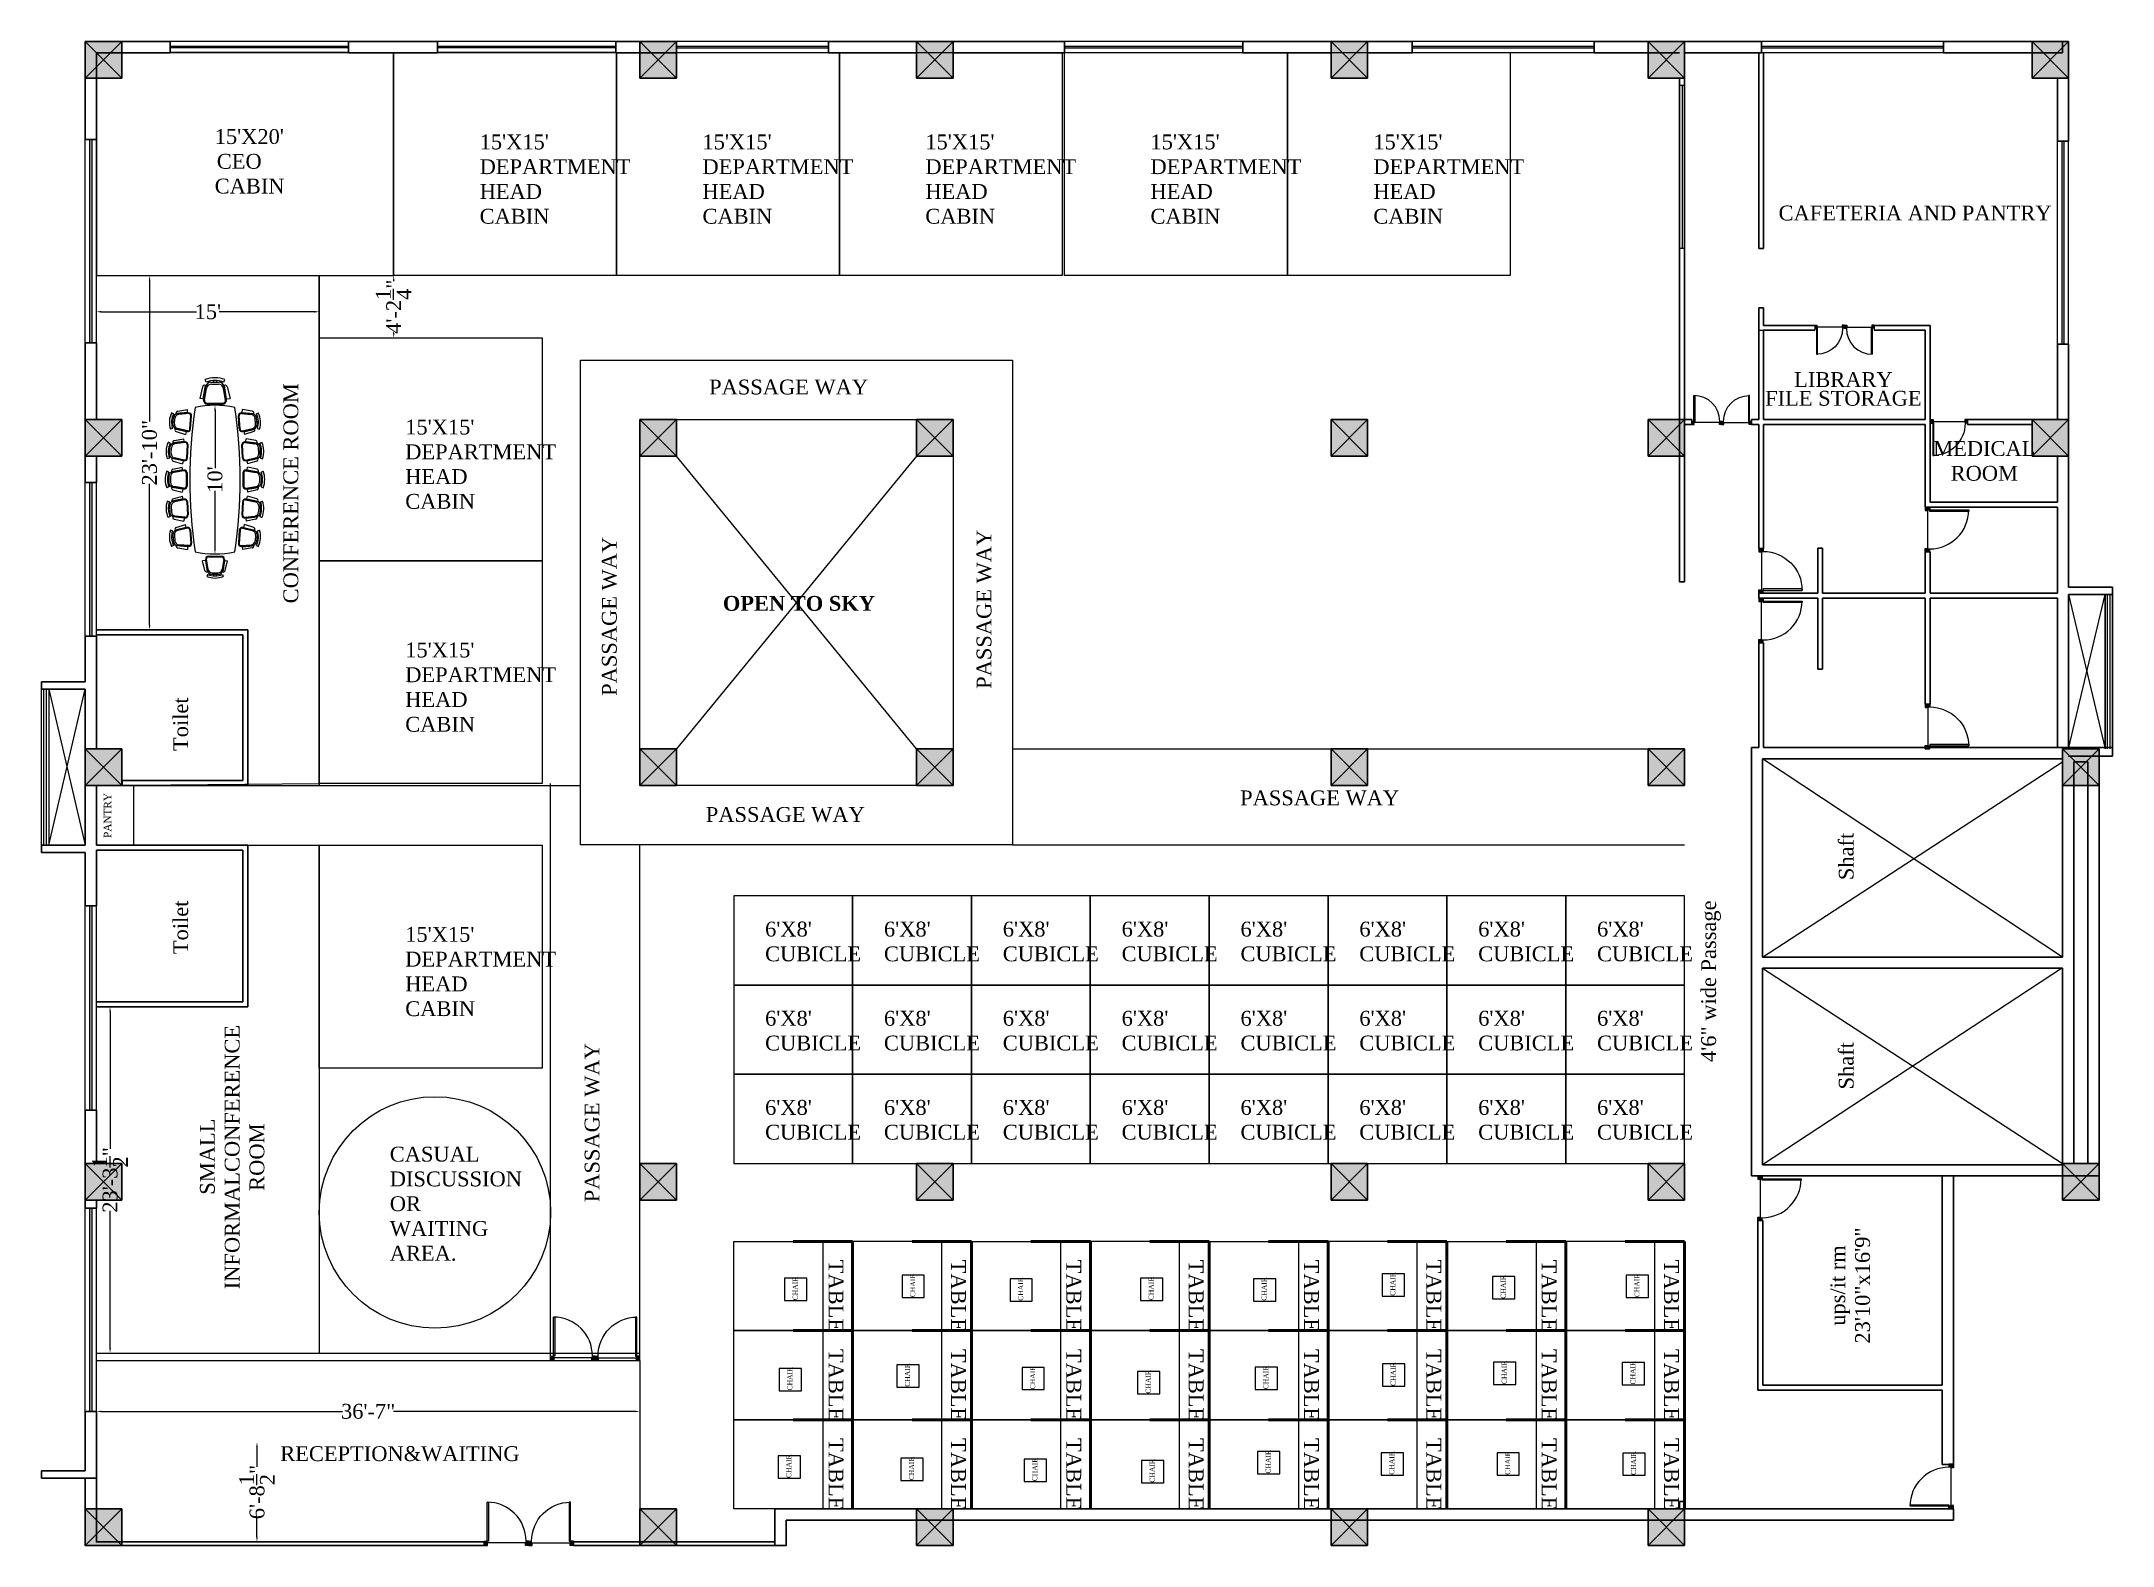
# Model space of a CAD drawing. Header units: inches. Extents: x 327481 to 195042051, y -335014 to 44773228.
# Drawn here: x 348242 to 349915, y -333950 to -332735 of the extents above; entities that cross this region are included whole.
import ezdxf

# ---------------------------------------------------------------- set-up
doc = ezdxf.new("R2010")
doc.units = ezdxf.units.IN
doc.header["$MEASUREMENT"] = 0
doc.linetypes.add('ACAD_ISO10W100', pattern=[18, 12, -3, 0, -3])
for name, color, linetype in [('AREA', 132, 'Continuous'), ('center', 146, 'Continuous'), ('FURNITURE1', 36, 'Continuous'), ('PATHWAY', 19, 'Continuous')]:
    doc.layers.add(name, color=color, linetype=linetype)
for name, color, linetype, lineweight in [('column 1', 146, 'Continuous', 30), ('DOOR', 47, 'Continuous', 9), ('ele1', 1, 'Continuous', 13), ('FLOOR--', 11, 'Continuous', 13), ('furniture', 251, 'Continuous', 13), ('GLASS', 140, 'Continuous', 5), ('ser.duct', 131, 'Continuous', 5), ('TEXT', 7, 'Continuous', 0), ('WALL', 12, 'Continuous', 30)]:
    doc.layers.add(name, color=color, linetype=linetype, lineweight=lineweight)
doc.styles.get("Standard").update_dxf_attribs({"font": 'times.ttf', "height": 12})
doc.dimstyles.get("Standard").update_dxf_attribs({"dimtxt": 6, "dimasz": 4, "dimexe": 0, "dimexo": 0, "dimgap": 0.09, "dimtad": 0, "dimzin": 0, "dimdsep": 46, "dimlunit": 4, "dimtxsty": 'Standard', "dimcen": 0.09, "dimadec": 0, "dimazin": 0, "dimtfac": 1, "dimtofl": 0, "dimtmove": 0, "dimatfit": 3, "dimfxl": 0, "dimtolj": 1, "dimtzin": 0, "dimarcsym": 0})

msp = doc.modelspace()

# ---------------------------------------------------------------- texts
at = {"layer": 'TEXT', "color": 0, "char_height": 12, "attachment_point": 1}
for s, insert, width in [("15'X20'\\P{\\W0.374023; }CEO \\PCABIN", (348382.348, -332805.997), 37.42754), ("15'X15'\\PDEPARTMENT \\PHEAD \\PCABIN", (348596.351, -332810.35), 37.42754), ("15'X15'\\PDEPARTMENT \\PHEAD \\PCABIN", (348776.351, -332810.35), 37.42754), ("15'X15'\\PDEPARTMENT \\PHEAD \\PCABIN", (348956.351, -332810.35), 37.42754), ("15'X15'\\PDEPARTMENT \\PHEAD \\PCABIN", (349138.224, -332810.35), 37.42754), ("15'X15'\\PDEPARTMENT \\PHEAD \\PCABIN", (349318.224, -332810.35), 37.42754), ('\\P{\\W6.03372; }PASSAGE WAY', (348754.378, -332988.263), 178.42134), ("15'X15'\\PDEPARTMENT \\PHEAD \\PCABIN", (348536.247, -333040.566), 37.42754), ("15'X15'\\PDEPARTMENT \\PHEAD \\PCABIN", (348536.247, -333220.566), 37.42754), ('\\P{\\W6.03372; }PASSAGE WAY', (349183.319, -333320.013), 178.42134), ('\\P{\\W6.03372; }PASSAGE WAY', (348751.708, -333333.406), 178.42134), ("15'X15'\\PDEPARTMENT \\PHEAD \\PCABIN", (348536.247, -333450.209), 37.42754), ('CASUAL DISCUSSION OR WAITING AREA.', (348523.76, -333627.684), 90.65167)]:
    msp.add_mtext(s, dxfattribs=dict(at, insert=insert, width=width))
at = {"layer": 'TEXT', "linetype": 'ByBlock', "lineweight": 30, "char_height": 12, "width": 357.74515, "attachment_point": 2}
for s, insert in [('CAFETERIA AND PANTRY', (349755.865, -332867.758)), ('LIBRARY', (349697.924, -333002.223)), ('FILE STORAGE', (349697.924, -333017.348)), ('MEDICAL\\PROOM', (349811.753, -333057.896)), ('RECEPTION&WAITING', (348531.957, -333869.504))]:
    msp.add_mtext(s, dxfattribs=dict(at, insert=insert))
at = {"layer": 'TEXT', "color": 0}
for s, insert, char_height, width, attachment_point, rotation in [('\\P{\\W7.59351; }CONFERENCE ROOM', (348417.823, -333223.33), 12, 240.02389, 1, 90), ('\\P{\\W6.03372; }PASSAGE WAY', (348675.081, -333290.952), 12, 178.42134, 1, 90), ('\\P{\\W6.03372; }PASSAGE WAY', (348977.725, -333285.294), 12, 178.42134, 1, 90), ('Shaft', (349694.173, -333412.416), 12, 37.42754, 1, 90), ('\\P{\\W6.8274;   }SMALL \\P{\\W3.63062; }INFORMALCONFERENCE \\P{\\W7.0559;   }ROOM', (348350.416, -333759.23), 12, 240.02389, 1, 90), ('\\P{\\W6.03372; }PASSAGE WAY', (348661.15, -333699.848), 12, 178.42134, 1, 90), ('Shaft', (349694.173, -333581.419), 12, 37.42754, 1, 90), ('TABLE', (348878.201, -333718.941), 12, 37.42754, 7, 270), ('TABLE', (348989.122, -333718.941), 12, 37.42754, 1, 270), ('TABLE', (349070.201, -333718.941), 12, 37.42754, 7, 270), ('TABLE', (349181.122, -333718.941), 12, 37.42754, 1, 270), ('TABLE', (349262.201, -333718.941), 12, 37.42754, 7, 270), ('TABLE', (349373.122, -333718.941), 12, 37.42754, 1, 270), ('TABLE', (349454.201, -333718.941), 12, 37.42754, 7, 270), ('TABLE', (349565.122, -333718.941), 12, 37.42754, 1, 270), ('CHAIR', (348849.263, -333751.671), 4, 37.42754, 1, 90), ('CHAIR', (348944.143, -333749.166), 4, 37.42754, 1, 90), ('CHAIR', (349031.372, -333752.055), 4, 37.42754, 1, 90), ('CHAIR', (349136.696, -333751.569), 4, 37.42754, 1, 90), ('CHAIR', (349227.989, -333752.037), 4, 37.42754, 1, 90), ('CHAIR', (349331.936, -333748.034), 4, 37.42754, 1, 90), ('CHAIR', (349421.144, -333750.369), 4, 37.42754, 1, 90), ('CHAIR', (349529.173, -333749.159), 4, 37.42754, 1, 90), ('TABLE', (348878.201, -333790.941), 12, 37.42754, 7, 270), ('TABLE', (348989.122, -333790.941), 12, 37.42754, 1, 270), ('TABLE', (349070.201, -333790.941), 12, 37.42754, 7, 270), ('TABLE', (349181.122, -333790.941), 12, 37.42754, 1, 270), ('TABLE', (349262.201, -333790.941), 12, 37.42754, 7, 270), ('TABLE', (349373.122, -333790.941), 12, 37.42754, 1, 270), ('TABLE', (349454.201, -333790.941), 12, 37.42754, 7, 270), ('TABLE', (349565.122, -333790.941), 12, 37.42754, 1, 270), ('CHAIR', (348844.871, -333824.464), 4, 37.42754, 1, 90), ('CHAIR', (348939.868, -333821.528), 4, 37.42754, 1, 90), ('CHAIR', (349041.074, -333823.6), 4, 37.42754, 1, 90), ('CHAIR', (349134.387, -333827.03), 4, 37.42754, 1, 90), ('CHAIR', (349229.361, -333823.45), 4, 37.42754, 1, 90), ('CHAIR', (349332.2, -333820.888), 4, 37.42754, 1, 90), ('CHAIR', (349421.865, -333819.356), 4, 37.42754, 1, 90), ('CHAIR', (349525.864, -333819.651), 4, 37.42754, 1, 90), ('CHAIR', (348844.031, -333895.147), 4, 37.42754, 1, 90), ('TABLE', (348878.201, -333862.941), 12, 37.42754, 7, 270), ('TABLE', (348989.122, -333862.941), 12, 37.42754, 1, 270), ('TABLE', (349070.201, -333862.941), 12, 37.42754, 7, 270), ('TABLE', (349181.122, -333862.941), 12, 37.42754, 1, 270), ('CHAIR', (349231.292, -333891.568), 4, 37.42754, 1, 90), ('TABLE', (349262.201, -333862.941), 12, 37.42754, 7, 270), ('CHAIR', (349331.084, -333892.53), 4, 37.42754, 1, 90), ('TABLE', (349373.122, -333862.941), 12, 37.42754, 1, 270), ('CHAIR', (349424.753, -333892.63), 4, 37.42754, 1, 90), ('TABLE', (349454.201, -333862.941), 12, 37.42754, 7, 270), ('CHAIR', (349526.401, -333892.769), 4, 37.42754, 1, 90), ('TABLE', (349565.122, -333862.941), 12, 37.42754, 1, 270), ('CHAIR', (348943.185, -333896.929), 4, 37.42754, 1, 90), ('CHAIR', (349042.732, -333897.757), 4, 37.42754, 1, 90), ('CHAIR', (349137.629, -333898.919), 4, 37.42754, 1, 90)]:
    msp.add_mtext(s, dxfattribs=dict(at, insert=insert, char_height=char_height, width=width, attachment_point=attachment_point, rotation=rotation))
at = {"layer": 'TEXT', "linetype": 'ByBlock', "lineweight": 30, "insert": (348854.248, -333182.945), "char_height": 12, "attachment_point": 2}
msp.add_mtext_dynamic_manual_height_columns('{\\fTimes New Roman|b1|i0|c0|p18;OPEN TO SKY}', width=156.15288, gutter_width=60, heights=[0], dxfattribs=at)
at = {"layer": 'TEXT', "linetype": 'ByBlock', "lineweight": 30, "attachment_point": 2, "rotation": 90}
for s, insert, char_height, width in [('Toilet', (348348.857, -333286.491), 12, 64.18895), ('PANTRY', (348292.749, -333360.197), 6, 78.45303), ('Toilet', (348348.857, -333450.535), 12, 64.18895), ('4\'6" wide Passage', (349583.045, -333494.038), 12, 357.74515), ('ups/it rm \\P23\'10"x16\'9"', (349687.395, -333739.746), 12, 186.36533)]:
    msp.add_mtext(s, dxfattribs=dict(at, insert=insert, char_height=char_height, width=width))

# ---------------------------------------------------------------- blocks, each defined once
blk = doc.blocks.new('RTU')
at = {"layer": 'DOOR'}
for points in [[(2799511, -182811), (2799511, -182874), (2799551, -182874), (2799551, -182886), (2799611, -182886), (2799611, -182811)], [(2798637, -183716, 0.009156), (2798637, -183748), (2799511, -183748), (2799511, -183716)], [(2799611, -183811), (2799611, -183736), (2799551, -183736), (2799551, -183748), (2799511, -183748), (2799511, -183811)]]:
    blk.add_hatch(color=256, dxfattribs=at).paths.add_polyline_path(points)
at = {"layer": 'DOOR', "ltscale": 300}
for p, q in [((2799511, -182811), (2799511, -182874)), ((2799611, -182811), (2799511, -182811)), ((2799551, -182874), (2799511, -182874)), ((2799551, -182874), (2799551, -182886)), ((2799611, -182886), (2799551, -182886)), ((2799551, -182886), (2799551, -183736)), ((2799611, -182811), (2799611, -182886)), ((2798637, -183748), (2798637, -183716)), ((2798637, -183716), (2799511, -183716)), ((2799511, -183748), (2798637, -183748)), ((2799511, -183716), (2799511, -183748)), ((2799511, -183811), (2799511, -183748)), ((2799551, -183748), (2799511, -183748)), ((2799611, -183811), (2799511, -183811)), ((2799611, -183736), (2799551, -183736)), ((2799551, -183748), (2799551, -183736)), ((2799611, -183811), (2799611, -183736))]:
    blk.add_line(p, q, dxfattribs=at)
blk.add_arc((2799511, -183748), 874, 90, 180, dxfattribs=at)
blk = doc.blocks.new('COLUMN1')
at = {"layer": 'column 1'}
h = blk.add_hatch(color=256, dxfattribs=at)
h.paths.add_polyline_path([(1, 1), (0, 1), (0.5, 0.5)])
h.paths.add_polyline_path([(1, 1), (0.5, 0.5), (1, 0)])
h.paths.add_polyline_path([(0.5, 0.5), (0, 0), (1, 0)])
h.paths.add_polyline_path([(0.5, 0.5), (0, 1), (0, 0)])
at = {"layer": 'column 1', "lineweight": 0, "ltscale": 0.3}
for p, q in [((0, 1), (1, 0)), ((0, 0), (1, 1))]:
    blk.add_line(p, q, dxfattribs=at)
at = {"layer": 'column 1', "ltscale": 0.3}
for p, q in [((1, 1), (0, 1)), ((0, 1), (0, 0)), ((1, 0), (1, 1)), ((0, 0), (1, 0))]:
    blk.add_line(p, q, dxfattribs=at)
blk = doc.blocks.new('HFGHGF')
at = {"layer": 'DOOR'}
for points in [[(341497.2, -325932.9), (341499.5, -325932.9), (341499.5, -325931.4), (341499.9, -325931.4), (341499.9, -325929.3), (341497.2, -325929.3)], [(341533.2, -325929.3), (341530.5, -325929.3), (341530.5, -325931.4), (341531, -325931.4), (341531, -325932.9), (341533.2, -325932.9)]]:
    blk.add_hatch(color=256, dxfattribs=at).paths.add_polyline_path(points)
h = blk.add_hatch(color=256, dxfattribs=at)
edge = h.paths.add_edge_path()
edge.add_line((341531, -325932.9), (341529.8, -325932.9))
edge.add_line((341529.8, -325932.9), (341529.8, -325964.3))
edge.add_ellipse((341531, -325932.9), major_axis=(22.2, 22.2), ratio=1, start_angle=222.9017, end_angle=225)
edge.add_line((341531, -325964.3), (341531, -325932.9))
at = {"layer": 'DOOR', "ltscale": 300}
for p, q in [((341497.2, -325929.3), (341499.9, -325929.3)), ((341497.2, -325929.3), (341497.2, -325932.9)), ((341499.9, -325929.3), (341499.9, -325931.4)), ((341533.2, -325929.3), (341530.5, -325929.3)), ((341530.5, -325929.3), (341530.5, -325931.4)), ((341533.2, -325929.3), (341533.2, -325932.9)), ((341497.2, -325932.9), (341499.5, -325932.9)), ((341499.5, -325931.4), (341499.9, -325931.4)), ((341499.5, -325931.4), (341499.5, -325932.9)), ((341499.9, -325931.4), (341530.5, -325931.4)), ((341529.8, -325964.3), (341529.8, -325932.9)), ((341529.8, -325932.9), (341531, -325932.9)), ((341531, -325931.4), (341530.5, -325931.4)), ((341531, -325931.4), (341531, -325932.9)), ((341533.2, -325932.9), (341531, -325932.9)), ((341531, -325932.9), (341531, -325964.3)), ((341531, -325964.3), (341529.8, -325964.3))]:
    blk.add_line(p, q, dxfattribs=at)
blk.add_ellipse((341531, -325932.9), major_axis=(22.2, 22.2), ratio=1, start_param=2.356194, end_param=3.926991, dxfattribs=at)
blk = doc.blocks.new('FTUTFI')
at = {"layer": 'AREA', "lineweight": 0}
for p, q in [((364829.6, -328816.1), (364589.6, -328816.1)), ((364589.6, -328816.1), (364589.6, -328996.1)), ((364829.6, -328996.1), (364829.6, -328816.1)), ((364589.6, -328996.1), (364829.6, -328996.1))]:
    blk.add_line(p, q, dxfattribs=at)
blk = doc.blocks.new('RS')
at = {"layer": 'AREA', "lineweight": 0}
for p, q in [((364657.1, -328702.8), (364837.1, -328702.8)), ((364657.1, -328882.8), (364657.1, -328702.8)), ((364837.1, -328702.8), (364837.1, -328882.8)), ((364837.1, -328882.8), (364657.1, -328882.8))]:
    blk.add_line(p, q, dxfattribs=at)
blk = doc.blocks.new('*D42')
at = {"layer": 'AREA', "color": 0, "lineweight": -2}
for p, q in [((348290.9, -332953.5), (348367.7, -332953.5)), ((348462.8, -332953.5), (348386, -332953.5))]:
    blk.add_line(p, q, dxfattribs=at)
at = {"layer": 'AREA', "color": 0, "lineweight": 0}
for points in [[(348290.9, -332952.8), (348290.9, -332954.2), (348286.9, -332953.5)], [(348462.8, -332952.8), (348462.8, -332954.2), (348466.8, -332953.5)]]:
    blk.add_solid(points, dxfattribs=at)
at = {"layer": 'Defpoints', "color": 0, "lineweight": 0}
for p in [(348286.9, -332953.5), (348466.8, -332953.5), (348466.8, -332953.5)]:
    blk.add_point(p, dxfattribs=at)
at = {"layer": 'AREA', "color": 0, "lineweight": 0, "insert": (348376.8, -332953.5), "char_height": 12, "attachment_point": 5}
blk.add_mtext("\\A1;15'", dxfattribs=at)
blk = doc.blocks.new('*D43')
at = {"layer": 'AREA', "color": 0, "lineweight": -2}
for p, q in [((348329.7, -332924.3), (348329.7, -332924.3)), ((348329.7, -332928.3), (348329.7, -333042.1)), ((348329.7, -333206.3), (348329.7, -333092.5))]:
    blk.add_line(p, q, dxfattribs=at)
at = {"layer": 'AREA', "color": 0, "lineweight": 0}
for points in [[(348329.1, -332928.3), (348330.4, -332928.3), (348329.7, -332924.3)], [(348329.1, -333206.3), (348330.4, -333206.3), (348329.7, -333210.3)]]:
    blk.add_solid(points, dxfattribs=at)
at = {"layer": 'Defpoints', "color": 0, "lineweight": 0}
for p in [(348329.7, -332924.3), (348329.7, -333210.3), (348329.7, -333210.3)]:
    blk.add_point(p, dxfattribs=at)
at = {"layer": 'AREA', "color": 0, "lineweight": 0, "insert": (348329.7, -333067.3), "char_height": 12, "attachment_point": 5, "rotation": 90}
blk.add_mtext('\\A1;23\'-10"', dxfattribs=at)
blk = doc.blocks.new('*D44')
at = {"layer": 'AREA', "color": 0, "lineweight": -2}
for p, q in [((348526.9, -332928.3), (348526.9, -332928.7)), ((348526.9, -332970.5), (348526.9, -332970.1))]:
    blk.add_line(p, q, dxfattribs=at)
at = {"layer": 'AREA', "color": 0, "lineweight": 0}
for points in [[(348526.3, -332928.3), (348527.6, -332928.3), (348526.9, -332924.3)], [(348526.3, -332970.5), (348527.6, -332970.5), (348526.9, -332974.5)]]:
    blk.add_solid(points, dxfattribs=at)
at = {"layer": 'Defpoints', "color": 0, "lineweight": 0}
for p in [(348526.9, -332924.3), (348526.9, -332974.5), (348526.9, -332974.5)]:
    blk.add_point(p, dxfattribs=at)
at = {"layer": 'AREA', "color": 0, "lineweight": 0, "insert": (348526.9, -332949.4), "char_height": 12, "attachment_point": 5, "rotation": 90}
blk.add_mtext('\\A1;4\'-2{\\H1.000000x;\\S1/4;}"', dxfattribs=at)
blk = doc.blocks.new('*D45')
at = {"layer": 'AREA', "color": 0, "lineweight": -2}
for p, q in [((348416.5, -333870.2), (348416.5, -333886.1)), ((348416.5, -333942.7), (348416.5, -333926.8)), ((348416.5, -333946.7), (348416.5, -333946.7))]:
    blk.add_line(p, q, dxfattribs=at)
at = {"layer": 'AREA', "color": 0, "lineweight": 0}
for points in [[(348415.8, -333870.2), (348417.1, -333870.2), (348416.5, -333866.2)], [(348415.8, -333942.7), (348417.1, -333942.7), (348416.5, -333946.7)]]:
    blk.add_solid(points, dxfattribs=at)
at = {"layer": 'Defpoints', "color": 0, "lineweight": 0}
for p in [(348416.5, -333866.2), (348416.5, -333866.2), (348416.5, -333946.7)]:
    blk.add_point(p, dxfattribs=at)
at = {"layer": 'AREA', "color": 0, "lineweight": 0, "insert": (348416.5, -333906.5), "char_height": 12, "attachment_point": 5, "rotation": 90}
blk.add_mtext('\\A1;6\'-8{\\H1.000000x;\\S1/2;}"', dxfattribs=at)
blk = doc.blocks.new('*D46')
at = {"layer": 'AREA', "color": 0, "lineweight": -2}
for p, q in [((348286.8, -333841.4), (348286.8, -333841.4)), ((348290.8, -333841.4), (348485.7, -333841.4)), ((348721.7, -333841.4), (348526.9, -333841.4))]:
    blk.add_line(p, q, dxfattribs=at)
at = {"layer": 'AREA', "color": 0, "lineweight": 0}
for points in [[(348290.8, -333840.8), (348290.8, -333842.1), (348286.8, -333841.4)], [(348721.7, -333840.8), (348721.7, -333842.1), (348725.7, -333841.4)]]:
    blk.add_solid(points, dxfattribs=at)
at = {"layer": 'Defpoints', "color": 0, "lineweight": 0}
for p in [(348286.8, -333841.4), (348725.7, -333841.4), (348725.7, -333841.4)]:
    blk.add_point(p, dxfattribs=at)
at = {"layer": 'AREA', "color": 0, "lineweight": 0, "insert": (348506.3, -333841.4), "char_height": 12, "attachment_point": 5}
blk.add_mtext('\\A1;36\'-7"', dxfattribs=at)
blk = doc.blocks.new('THR')
at = {"layer": 'AREA', "lineweight": 0}
for p, q in [((365262.4, -329715.9), (365166.4, -329715.9)), ((365166.4, -329715.9), (365166.4, -329787.9)), ((365262.4, -329787.9), (365262.4, -329715.9)), ((365166.4, -329787.9), (365262.4, -329787.9))]:
    blk.add_line(p, q, dxfattribs=at)
blk = doc.blocks.new('EQEJ')
at = {"layer": 'AREA', "lineweight": 0}
blk.add_blockref('THR', (0, 0), dxfattribs=at)
at = {"layer": 'TEXT', "color": 0, "insert": (365191.7, -329736.7), "char_height": 12, "width": 37.428, "attachment_point": 1}
blk.add_mtext("6'X8'\\PCUBICLE", dxfattribs=at)
blk = doc.blocks.new('A$C54520170')
for p, q in [((832, 2409), (787, 2142)), ((867, 2135), (894, 2449)), ((901, 2524), (874, 2579)), ((876, 2107), (903, 2421)), ((894, 2449), (889, 2450)), ((896, 2105), (919, 2380)), ((1197, 2544), (1013, 2530)), ((1187, 2501), (1030, 2490)), ((1063, 2575), (1066, 2534)), ((1133, 2580), (1136, 2539)), ((1309, 2554), (1328, 2612)), ((1376, 2141), (1313, 2409)), ((1396, 2145), (1323, 2452)), ((1327, 2481), (1332, 2483)), ((1400, 2175), (1327, 2481)), ((1395, 2450), (1478, 2193)), ((1629, 2508), (1577, 2243)), ((1657, 2234), (1692, 2547)), ((1664, 2205), (1700, 2518)), ((1702, 2622), (1676, 2677)), ((1684, 2203), (1715, 2477)), ((1692, 2547), (1687, 2548)), ((1998, 2633), (1814, 2624)), ((1986, 2591), (1829, 2584)), ((1865, 2668), (1867, 2627)), ((1934, 2672), (1936, 2630)), ((2166, 2225), (2109, 2495)), ((2110, 2640), (2130, 2698)), ((2185, 2229), (2121, 2538)), ((2126, 2567), (2131, 2568)), ((2190, 2258), (2126, 2567)), ((2193, 2534), (2269, 2275)), ((2444, 2545), (2380, 2282)), ((2459, 2269), (2509, 2580)), ((2465, 2240), (2515, 2551)), ((2485, 2237), (2529, 2510)), ((2522, 2655), (2499, 2711)), ((2509, 2580), (2504, 2582)), ((2818, 2652), (2634, 2652)), ((2805, 2611), (2647, 2611)), ((2687, 2693), (2687, 2652)), ((2757, 2694), (2757, 2652)), ((2967, 2237), (2923, 2510)), ((2931, 2655), (2954, 2711)), ((2987, 2240), (2937, 2551)), ((2943, 2580), (2948, 2582)), ((2993, 2269), (2943, 2580)), ((3009, 2545), (3072, 2282)), ((3238, 2534), (3163, 2275)), ((3241, 2258), (3305, 2567)), ((3246, 2229), (3310, 2538)), ((3266, 2225), (3322, 2495)), ((3305, 2567), (3300, 2568)), ((3321, 2640), (3301, 2698)), ((3433, 2633), (3618, 2624)), ((3445, 2591), (3602, 2584)), ((3497, 2672), (3495, 2630)), ((3566, 2668), (3565, 2627)), ((3747, 2203), (3716, 2477)), ((3730, 2622), (3755, 2677)), ((3767, 2205), (3731, 2518)), ((3739, 2547), (3744, 2548)), ((3775, 2234), (3739, 2547)), ((3803, 2508), (3854, 2243)), ((4052, 2450), (3969, 2193)), ((4047, 2175), (4120, 2481)), ((4051, 2145), (4124, 2452)), ((4071, 2141), (4134, 2409)), ((4120, 2481), (4115, 2483)), ((4138, 2554), (4119, 2612)), ((4249, 2544), (4434, 2530)), ((4260, 2501), (4417, 2490)), ((4314, 2580), (4311, 2539)), ((4384, 2575), (4381, 2534)), ((4551, 2105), (4528, 2380)), ((4571, 2107), (4544, 2421)), ((4546, 2524), (4573, 2579)), ((4553, 2449), (4558, 2450)), ((4580, 2135), (4553, 2449)), ((4615, 2409), (4660, 2142)), ((211, 1659), (474, 1723)), ((487, 1644), (474, 1723)), ((867, 2135), (787, 2142)), ((1321, 2072), (960, 2045)), ((1323, 2052), (962, 2025)), ((1400, 2175), (1478, 2193)), ((1657, 2234), (1577, 2243)), ((2109, 2158), (1747, 2141)), ((2110, 2138), (1748, 2121)), ((2190, 2258), (2269, 2275)), ((2459, 2269), (2380, 2282)), ((2907, 2172), (2545, 2172)), ((2907, 2152), (2545, 2152)), ((2993, 2269), (3072, 2282)), ((3241, 2258), (3163, 2275)), ((3322, 2158), (3684, 2141)), ((3322, 2138), (3683, 2121)), ((3775, 2234), (3854, 2243)), ((4047, 2175), (3969, 2193)), ((4124, 2052), (4485, 2025)), ((4126, 2072), (4487, 2045)), ((4580, 2135), (4660, 2142)), ((4955, 1701), (4971, 1797)), ((5289, 1720), (4971, 1797)), ((101, 1581), (45, 1604)), ((101, 1173), (45, 1150)), ((62, 1408), (103, 1408)), ((63, 1338), (103, 1338)), ((103, 1469), (103, 1285)), ((145, 1456), (145, 1298)), ((175, 1594), (174, 1599)), ((175, 1160), (174, 1155)), ((487, 1644), (175, 1594)), ((487, 1110), (175, 1160)), ((516, 1638), (204, 1588)), ((516, 1116), (204, 1166)), ((519, 1618), (246, 1574)), ((519, 1136), (246, 1180)), ((583, 1558), (583, 1196)), ((603, 1558), (603, 1196)), ((4814, 1597), (4814, 1159)), ((4838, 1597), (4838, 1159)), ((4916, 1670), (5246, 1617)), ((4920, 1694), (5297, 1633)), ((4955, 1701), (5332, 1641)), ((5332, 1641), (5333, 1647)), ((5369, 1473), (5369, 1283)), ((5419, 1490), (5419, 1266)), ((5469, 1415), (5419, 1415)), ((5468, 1331), (5419, 1331)), ((5422, 1625), (5490, 1653)), ((211, 1095), (474, 1031)), ((487, 1110), (474, 1031)), ((867, 621), (787, 614)), ((832, 347), (787, 614)), ((867, 621), (894, 307)), ((876, 649), (903, 335)), ((896, 651), (919, 376)), ((1321, 684), (960, 711)), ((1323, 704), (962, 731)), ((1376, 615), (1313, 347)), ((1396, 611), (1323, 304)), ((1400, 581), (1327, 275)), ((1400, 581), (1478, 563)), ((2109, 598), (1747, 615)), ((2110, 618), (1748, 635)), ((2907, 603), (2545, 603)), ((2907, 583), (2545, 583)), ((3322, 618), (3683, 635)), ((3322, 598), (3684, 615)), ((4047, 581), (3969, 563)), ((4047, 581), (4120, 275)), ((4051, 611), (4124, 304)), ((4071, 615), (4134, 347)), ((4124, 704), (4485, 731)), ((4126, 684), (4487, 711)), ((4551, 651), (4528, 376)), ((4571, 649), (4544, 335)), ((4580, 621), (4553, 307)), ((4580, 621), (4660, 614)), ((4615, 347), (4660, 614)), ((4916, 1087), (5246, 1140)), ((4920, 1063), (5297, 1123)), ((4955, 1055), (5332, 1115)), ((4955, 1055), (4971, 959)), ((5289, 1036), (4971, 959)), ((5332, 1115), (5333, 1109)), ((5422, 1131), (5490, 1103)), ((901, 232), (874, 177)), ((894, 307), (889, 306)), ((1197, 212), (1013, 226)), ((1187, 255), (1030, 266)), ((1063, 181), (1066, 222)), ((1133, 176), (1136, 217)), ((1309, 202), (1328, 144)), ((1327, 275), (1332, 273)), ((1395, 306), (1478, 563)), ((1657, 522), (1577, 513)), ((1629, 248), (1577, 513)), ((1657, 522), (1692, 209)), ((1664, 551), (1700, 238)), ((1702, 134), (1676, 79)), ((1684, 553), (1715, 279)), ((1692, 209), (1687, 208)), ((1998, 123), (1814, 131)), ((1986, 165), (1829, 172)), ((1865, 88), (1867, 129)), ((1934, 84), (1936, 126)), ((2166, 531), (2109, 261)), ((2110, 115), (2130, 58)), ((2185, 527), (2121, 218)), ((2190, 498), (2126, 189)), ((2126, 189), (2131, 188)), ((2190, 498), (2269, 481)), ((2193, 222), (2269, 481)), ((2459, 487), (2380, 474)), ((2444, 211), (2380, 474)), ((2459, 487), (2509, 175)), ((2465, 516), (2515, 204)), ((2485, 519), (2529, 246)), ((2522, 101), (2499, 45)), ((2509, 175), (2504, 174)), ((2818, 103), (2634, 103)), ((2805, 145), (2647, 145)), ((2687, 63), (2687, 103)), ((2757, 62), (2757, 103)), ((2967, 519), (2923, 246)), ((2931, 101), (2954, 45)), ((2987, 516), (2937, 204)), ((2993, 487), (2943, 175)), ((2943, 175), (2948, 174)), ((2993, 487), (3072, 474)), ((3009, 211), (3072, 474)), ((3241, 498), (3163, 481)), ((3238, 222), (3163, 481)), ((3241, 498), (3305, 189)), ((3246, 527), (3310, 218)), ((3266, 531), (3322, 261)), ((3305, 189), (3300, 188)), ((3321, 115), (3301, 58)), ((3433, 123), (3618, 131)), ((3445, 165), (3602, 172)), ((3497, 84), (3495, 126)), ((3566, 88), (3565, 129)), ((3747, 553), (3716, 279)), ((3730, 134), (3755, 79)), ((3767, 551), (3731, 238)), ((3775, 522), (3739, 209)), ((3739, 209), (3744, 208)), ((3775, 522), (3854, 513)), ((3803, 248), (3854, 513)), ((4052, 306), (3969, 563)), ((4120, 275), (4115, 273)), ((4138, 202), (4119, 144)), ((4249, 212), (4434, 226)), ((4260, 255), (4417, 266)), ((4314, 176), (4311, 217)), ((4384, 181), (4381, 222)), ((4546, 232), (4573, 177)), ((4553, 307), (4558, 306))]:
    blk.add_line(p, q)
for centre, radius, start, end in [((881, 2401), 50, 80.58935, 170.58935), ((1142, 2038), 603, 72.08514, 116.36691), ((1142, 2038), 542, 72.08514, 116.36691), ((1022, 2410), 120, 94.22602, 175.10235), ((1039, 2370), 120, 94.22602, 175.10235), ((1196, 2382), 120, 13.3497, 94.22602), ((1206, 2424), 120, 13.3497, 94.22602), ((1347, 2435), 50, 17.8627, 107.8627), ((1678, 2499), 50, 79.00732, 169.00732), ((1929, 2129), 603, 70.50311, 114.78488), ((1819, 2505), 120, 92.64399, 173.52032), ((1929, 2129), 542, 70.50311, 114.78488), ((1835, 2464), 120, 92.64399, 173.52032), ((1992, 2471), 120, 11.76767, 92.64399), ((2004, 2513), 120, 11.76767, 92.64399), ((2145, 2520), 50, 16.28067, 106.28067), ((2492, 2533), 50, 76.36333, 166.36333), ((2726, 2152), 603, 67.85911, 112.14089), ((2634, 2532), 120, 90, 170.87633), ((2726, 2152), 542, 67.85911, 112.14089), ((2647, 2491), 120, 90, 170.87633), ((2805, 2491), 120, 9.12367, 90), ((2818, 2532), 120, 9.12367, 90), ((2960, 2533), 50, 13.63667, 103.63667), ((3286, 2520), 50, 73.71933, 163.71933), ((3502, 2129), 603, 65.21512, 109.49689), ((3428, 2513), 120, 87.35601, 168.23233), ((3502, 2129), 542, 65.21512, 109.49689), ((3439, 2471), 120, 87.35601, 168.23233), ((3597, 2464), 120, 6.47968, 87.35601), ((3612, 2505), 120, 6.47968, 87.35601), ((3754, 2499), 50, 10.99268, 100.99268), ((4100, 2435), 50, 72.1373, 162.1373), ((4305, 2038), 603, 63.63309, 107.91486), ((4241, 2424), 120, 85.77398, 166.6503), ((4251, 2382), 120, 85.77398, 166.6503), ((4305, 2038), 542, 63.63309, 107.91486), ((4408, 2370), 120, 4.89765, 85.77398), ((4425, 2410), 120, 4.89765, 85.77398), ((4566, 2401), 50, 9.41065, 99.41065), ((3390, 1378), 2722, 168.34439, 191.65561), ((2723, -11330), 13408, 81.42169, 98.57831), ((956, 2105), 80, 178.51543, 274.22602), ((956, 2105), 60, 178.51543, 274.22602), ((1317, 2131), 60, 274.22602, 9.93662), ((1317, 2131), 80, 274.22602, 9.93662), ((1744, 2201), 80, 176.9334, 272.64399), ((1744, 2201), 60, 176.9334, 272.64399), ((2106, 2218), 60, 272.64399, 8.35459), ((2106, 2218), 80, 272.64399, 8.35459), ((2545, 2232), 80, 174.28941, 270), ((2545, 2232), 60, 174.28941, 270), ((2907, 2232), 80, 270, 5.71059), ((2907, 2232), 60, 270, 5.71059), ((3325, 2218), 80, 171.64541, 267.35601), ((3325, 2218), 60, 171.64541, 267.35601), ((3687, 2201), 80, 267.35601, 3.0666), ((3687, 2201), 60, 267.35601, 3.0666), ((4130, 2131), 80, 170.06338, 265.77398), ((4130, 2131), 60, 170.06338, 265.77398), ((4491, 2105), 80, 265.77398, 1.48457), ((4491, 2105), 60, 265.77398, 1.48457), ((2057, 1378), 2722, 348.34439, 11.65561), ((603, 1377), 603, 157.85911, 202.14089), ((603, 1377), 542, 157.85911, 202.14089), ((223, 1469), 120, 99.12367, 180), ((223, 1285), 120, 180, 260.87633), ((265, 1456), 120, 99.12367, 180), ((265, 1298), 120, 180, 260.87633), ((223, 1611), 50, 103.63667, 193.63667), ((223, 1143), 50, 166.36333, 256.36333), ((523, 1558), 80, 0, 95.71059), ((523, 1196), 80, 264.28941, 0), ((523, 1558), 60, 0, 95.71059), ((523, 1196), 60, 264.28941, 0), ((4911, 1597), 96.8, 84.28941, 180), ((4911, 1159), 96.8, 180, 275.71059), ((4911, 1597), 72.6, 84.28941, 180), ((4911, 1159), 72.6, 180, 275.71059), ((5223, 1473), 145, 0, 80.87633), ((5223, 1283), 145, 279.12367, 0), ((5274, 1661), 60.5, 346.36333, 76.36333), ((5274, 1490), 145, 0, 80.87633), ((5274, 1266), 145, 279.12367, 0), ((4814, 1378), 656, 337.85911, 22.14089), ((4814, 1378), 730, 337.85911, 22.14089), ((2723, 14086), 13408, 261.42169, 278.57831), ((956, 651), 80, 85.77398, 181.48457), ((956, 651), 60, 85.77398, 181.48457), ((1317, 625), 60, 350.06338, 85.77398), ((1317, 625), 80, 350.06338, 85.77398), ((1744, 555), 80, 87.35601, 183.0666), ((1744, 555), 60, 87.35601, 183.0666), ((2106, 538), 60, 351.64541, 87.35601), ((2106, 538), 80, 351.64541, 87.35601), ((2545, 523), 80, 90, 185.71059), ((2545, 523), 60, 90, 185.71059), ((2907, 523), 80, 354.28941, 90), ((2907, 523), 60, 354.28941, 90), ((3325, 538), 80, 92.64399, 188.35459), ((3325, 538), 60, 92.64399, 188.35459), ((3687, 555), 80, 356.9334, 92.64399), ((3687, 555), 60, 356.9334, 92.64399), ((4130, 625), 80, 94.22602, 189.93662), ((4130, 625), 60, 94.22602, 189.93662), ((4491, 651), 80, 358.51543, 94.22602), ((4491, 651), 60, 358.51543, 94.22602), ((5274, 1095), 60.5, 283.63667, 13.63667), ((881, 355), 50, 189.41065, 279.41065), ((1142, 718), 603, 243.63309, 287.91486), ((1142, 718), 542, 243.63309, 287.91486), ((1022, 346), 120, 184.89765, 265.77398), ((1039, 386), 120, 184.89765, 265.77398), ((1196, 374), 120, 265.77398, 346.6503), ((1206, 332), 120, 265.77398, 346.6503), ((1347, 321), 50, 252.1373, 342.1373), ((1678, 257), 50, 190.99268, 280.99268), ((1929, 627), 603, 245.21512, 289.49689), ((1819, 251), 120, 186.47968, 267.35601), ((1929, 627), 542, 245.21512, 289.49689), ((1835, 292), 120, 186.47968, 267.35601), ((1992, 285), 120, 267.35601, 348.23233), ((2004, 243), 120, 267.35601, 348.23233), ((2145, 236), 50, 253.71933, 343.71933), ((2492, 223), 50, 193.63667, 283.63667), ((2726, 603), 603, 247.85911, 292.14089), ((2634, 223), 120, 189.12367, 270), ((2726, 603), 542, 247.85911, 292.14089), ((2647, 265), 120, 189.12367, 270), ((2805, 265), 120, 270, 350.87633), ((2818, 223), 120, 270, 350.87633), ((2960, 223), 50, 256.36333, 346.36333), ((3286, 236), 50, 196.28067, 286.28067), ((3502, 627), 603, 250.50311, 294.78488), ((3428, 243), 120, 191.76767, 272.64399), ((3502, 627), 542, 250.50311, 294.78488), ((3439, 285), 120, 191.76767, 272.64399), ((3597, 292), 120, 272.64399, 353.52032), ((3612, 251), 120, 272.64399, 353.52032), ((3754, 257), 50, 259.00732, 349.00732), ((4100, 321), 50, 197.8627, 287.8627), ((4305, 718), 603, 252.08514, 296.36691), ((4241, 332), 120, 193.3497, 274.22602), ((4251, 374), 120, 193.3497, 274.22602), ((4305, 718), 542, 252.08514, 296.36691), ((4408, 386), 120, 274.22602, 355.10235), ((4425, 346), 120, 274.22602, 355.10235), ((4566, 355), 50, 260.58935, 350.58935)]:
    blk.add_arc(centre, radius, start, end)
blk = doc.blocks.new('*D47')
at = {"layer": 'Defpoints', "color": 0, "lineweight": 0}
for p in [(348382.6, -333029), (348382.6, -333029), (348382.6, -333149)]:
    blk.add_point(p, dxfattribs=at)
at = {"layer": 'FURNITURE1', "color": 0, "lineweight": -2}
for p, q in [((348382.6, -333033), (348382.6, -333079.9)), ((348382.6, -333145), (348382.6, -333098.1))]:
    blk.add_line(p, q, dxfattribs=at)
at = {"layer": 'FURNITURE1', "color": 0, "lineweight": 0}
for points in [[(348381.9, -333033), (348383.2, -333033), (348382.6, -333029)], [(348381.9, -333145), (348383.2, -333145), (348382.6, -333149)]]:
    blk.add_solid(points, dxfattribs=at)
at = {"layer": 'FURNITURE1', "color": 0, "lineweight": 0, "insert": (348382.6, -333089), "char_height": 12, "attachment_point": 5, "rotation": 90}
blk.add_mtext("\\A1;10'", dxfattribs=at)
blk = doc.blocks.new('*D48')
at = {"layer": 'AREA', "color": 0, "lineweight": -2}
for p, q in [((348297.8, -333518.7), (348297.8, -333629.5)), ((348297.8, -333790.3), (348297.8, -333679.4))]:
    blk.add_line(p, q, dxfattribs=at)
at = {"layer": 'AREA', "color": 0, "lineweight": 0}
for points in [[(348297.2, -333518.7), (348298.5, -333518.7), (348297.8, -333514.7)], [(348297.2, -333790.3), (348298.5, -333790.3), (348297.8, -333794.3)]]:
    blk.add_solid(points, dxfattribs=at)
at = {"layer": 'Defpoints', "color": 0, "lineweight": 0}
for p in [(348297.8, -333514.7), (348297.8, -333794.3), (348297.8, -333794.3)]:
    blk.add_point(p, dxfattribs=at)
at = {"layer": 'AREA', "color": 0, "lineweight": 0, "insert": (348297.8, -333654.5), "char_height": 12, "attachment_point": 5, "rotation": 90}
blk.add_mtext('\\A1;23\'-3{\\H1.000000x;\\S1/2;}"', dxfattribs=at)

# ---------------------------------------------------------------- dimensions: what is measured, and where the dimension line sits
at = {"layer": 'AREA', "lineweight": 0}
for base, p1, p2, picture, middle in [((348526.919, -332974.522), (348526.919, -332924.306), (348526.919, -332974.522), '*D44', (348526.919, -332949.414)), ((348329.738, -333210.336), (348329.74, -332924.306), (348329.738, -333210.336), '*D43', (348329.738, -333067.321)), ((348297.85, -333794.276), (348297.85, -333514.666), (348297.85, -333794.276), '*D48', (348297.85, -333654.471)), ((348416.467, -333866.186), (348416.467, -333946.729), (348416.467, -333866.186), '*D45', (348416.467, -333906.457))]:
    dim = msp.add_linear_dim(base=base, p1=p1, p2=p2, angle=90, dimstyle='Standard', override={"dimfxl": 0.3, "dimfxlon": 1}, dxfattribs=at)
    dim.commit()
    dim.dimension.update_dxf_attribs({"geometry": picture, "text_midpoint": middle})
for base, p1, p2, picture, middle in [((348466.8151, -332953.5011), (348286.8802, -332953.5011), (348466.8151, -332953.5011), '*D42', (348376.8476, -332953.5011)), ((348725.714, -333841.419), (348286.82, -333841.419), (348725.714, -333841.419), '*D46', (348506.267, -333841.419))]:
    dim = msp.add_linear_dim(base=base, p1=p1, p2=p2, dimstyle='Standard', override={"dimfxl": 0.3, "dimfxlon": 1}, dxfattribs=at)
    dim.commit()
    dim.dimension.update_dxf_attribs({"geometry": picture, "text_midpoint": middle})
at = {"layer": 'FURNITURE1', "lineweight": 0}
dim = msp.add_linear_dim(base=(348382.559, -333029.012), p1=(348382.559, -333149.012), p2=(348382.559, -333029.012), angle=90, dimstyle='Standard', override={"dimfxl": 0.3, "dimfxlon": 1}, dxfattribs=at)
dim.commit()
dim.dimension.update_dxf_attribs({"geometry": '*D47', "text_midpoint": (348382.559, -333089.012)})

# ---------------------------------------------------------------- hatches: boundary and pattern name
at = {"layer": 'GLASS'}
for points in [[(348346.364, -332738.987), (348346.364, -332740.487), (348490.364, -332740.487), (348490.364, -332738.987)], [(348562.364, -332738.987), (348562.364, -332740.487), (348706.364, -332740.487), (348706.364, -332738.987)], [(348878.258, -332740.526), (348878.258, -332739.026), (348755.258, -332739.026), (348755.258, -332740.526)], [(349212.792, -332740.526), (349212.792, -332739.026), (349068.792, -332739.026), (349068.792, -332740.526)], [(349496.618, -332740.526), (349496.618, -332739.026), (349349.618, -332739.026), (349349.618, -332740.526)], [(349778.662, -332740.526), (349778.662, -332739.026), (349631.662, -332739.026), (349631.662, -332740.526)], [(348281.6, -332978.448), (348283.1, -332978.448), (348283.1, -332814.448), (348281.6, -332814.448)], [(349874.6, -332979.75), (349876.1, -332979.75), (349876.1, -332815.75), (349874.6, -332815.75)], [(348281.6, -333215.339), (348283.1, -333215.339), (348283.1, -333091.339), (348281.6, -333091.339)], [(348281.6, -333433.166), (348281.6, -333598.166), (348283.1, -333598.166), (348283.1, -333433.166)], [(348281.6, -333677.419), (348281.6, -333841.419), (348283.1, -333841.419), (348283.1, -333677.419)]]:
    msp.add_hatch(color=256, dxfattribs=at).paths.add_polyline_path(points)

# ---------------------------------------------------------------- linework, layer by layer
at = {"layer": 'AREA', "lineweight": 0}
for p, q in [((348466.815, -333334.522), (348466.815, -332924.306)), ((348466.815, -332924.306), (348466.815, -333335.883)), ((348286.82, -333335.883), (348466.815, -333334.522)), ((348408.996, -333335.883), (348677.714, -333335.883)), ((348408.992, -333384.165), (348466.815, -333384.165)), ((348466.815, -333384.165), (348466.815, -333794.276)), ((348860.662, -333733.898), (348842.662, -333733.898)), ((348842.662, -333733.898), (348842.662, -333751.898)), ((348860.662, -333751.898), (348860.662, -333733.898)), ((348955.542, -333731.393), (348937.542, -333731.393)), ((348937.542, -333731.393), (348937.542, -333749.393)), ((348955.542, -333749.393), (348955.542, -333731.393)), ((349042.771, -333734.282), (349024.771, -333734.282)), ((349024.771, -333734.282), (349024.771, -333752.282)), ((349042.771, -333752.282), (349042.771, -333734.282)), ((349148.095, -333733.796), (349130.095, -333733.796)), ((349130.095, -333733.796), (349130.095, -333751.796)), ((349148.095, -333751.796), (349148.095, -333733.796)), ((349239.388, -333734.264), (349221.388, -333734.264)), ((349221.388, -333734.264), (349221.388, -333752.264)), ((349239.388, -333752.264), (349239.388, -333734.264)), ((349343.335, -333730.262), (349325.335, -333730.262)), ((349325.335, -333730.262), (349325.335, -333748.262)), ((349343.335, -333748.262), (349343.335, -333730.262)), ((349432.543, -333732.596), (349414.543, -333732.596)), ((349414.543, -333732.596), (349414.543, -333750.596)), ((349432.543, -333750.596), (349432.543, -333732.596)), ((349540.572, -333731.386), (349522.572, -333731.386)), ((349522.572, -333731.386), (349522.572, -333749.386)), ((349540.572, -333749.386), (349540.572, -333731.386)), ((348842.662, -333751.898), (348860.662, -333751.898)), ((348937.542, -333749.393), (348955.542, -333749.393)), ((349024.771, -333752.282), (349042.771, -333752.282)), ((349130.095, -333751.796), (349148.095, -333751.796)), ((349221.388, -333752.264), (349239.388, -333752.264)), ((349325.335, -333748.262), (349343.335, -333748.262)), ((349414.543, -333750.596), (349432.543, -333750.596)), ((349522.572, -333749.386), (349540.572, -333749.386)), ((348286.88, -333794.276), (348725.714, -333794.276)), ((348286.88, -333800.276), (348725.714, -333800.276)), ((348725.714, -333800.276), (348725.714, -333920.186)), ((348856.27, -333806.691), (348838.27, -333806.691)), ((348838.27, -333806.691), (348838.27, -333824.691)), ((348856.27, -333824.691), (348856.27, -333806.691)), ((348951.267, -333803.755), (348933.267, -333803.755)), ((348933.267, -333803.755), (348933.267, -333821.755)), ((348951.267, -333821.755), (348951.267, -333803.755)), ((349052.473, -333805.828), (349034.473, -333805.828)), ((349034.473, -333805.828), (349034.473, -333823.828)), ((349052.473, -333823.828), (349052.473, -333805.828)), ((349145.786, -333809.258), (349127.786, -333809.258)), ((349127.786, -333809.258), (349127.786, -333827.258)), ((349145.786, -333827.258), (349145.786, -333809.258)), ((349240.76, -333805.678), (349222.76, -333805.678)), ((349222.76, -333805.678), (349222.76, -333823.678)), ((349240.76, -333823.678), (349240.76, -333805.678)), ((349343.599, -333803.116), (349325.599, -333803.116)), ((349325.599, -333803.116), (349325.599, -333821.116)), ((349343.599, -333821.116), (349343.599, -333803.116)), ((349433.264, -333801.583), (349415.264, -333801.583)), ((349415.264, -333801.583), (349415.264, -333819.583)), ((349433.264, -333819.583), (349433.264, -333801.583)), ((349537.263, -333801.878), (349519.263, -333801.878)), ((349519.263, -333801.878), (349519.263, -333819.878)), ((349537.263, -333819.878), (349537.263, -333801.878)), ((348838.27, -333824.691), (348856.27, -333824.691)), ((348933.267, -333821.755), (348951.267, -333821.755)), ((349034.473, -333823.828), (349052.473, -333823.828)), ((349222.76, -333823.678), (349240.76, -333823.678)), ((349325.599, -333821.116), (349343.599, -333821.116)), ((349415.264, -333819.583), (349433.264, -333819.583)), ((349519.263, -333819.878), (349537.263, -333819.878)), ((349127.786, -333827.258), (349145.786, -333827.258)), ((349242.691, -333873.795), (349224.691, -333873.795)), ((349224.691, -333873.795), (349224.691, -333891.795)), ((349242.691, -333891.795), (349242.691, -333873.795)), ((349342.483, -333874.757), (349324.483, -333874.757)), ((349324.483, -333874.757), (349324.483, -333892.757)), ((349342.483, -333892.757), (349342.483, -333874.757)), ((349436.152, -333874.857), (349418.152, -333874.857)), ((349418.152, -333874.857), (349418.152, -333892.857)), ((349436.152, -333892.857), (349436.152, -333874.857)), ((349537.8, -333874.996), (349519.8, -333874.996)), ((349519.8, -333874.996), (349519.8, -333892.996)), ((349537.8, -333892.996), (349537.8, -333874.996)), ((348855.43, -333877.374), (348837.43, -333877.374)), ((348837.43, -333877.374), (348837.43, -333895.374)), ((348855.43, -333895.374), (348855.43, -333877.374)), ((348954.584, -333879.156), (348936.584, -333879.156)), ((348936.584, -333879.156), (348936.584, -333897.156)), ((348954.584, -333897.156), (348954.584, -333879.156)), ((349054.131, -333879.985), (349036.131, -333879.985)), ((349036.131, -333879.985), (349036.131, -333897.985)), ((349054.131, -333897.985), (349054.131, -333879.985)), ((349149.028, -333881.146), (349131.028, -333881.146)), ((349131.028, -333881.146), (349131.028, -333899.146)), ((349149.028, -333899.146), (349149.028, -333881.146)), ((349224.691, -333891.795), (349242.691, -333891.795)), ((349324.483, -333892.757), (349342.483, -333892.757)), ((349418.152, -333892.857), (349436.152, -333892.857)), ((349519.8, -333892.996), (349537.8, -333892.996)), ((348837.43, -333895.374), (348855.43, -333895.374)), ((348936.584, -333897.156), (348954.584, -333897.156)), ((349036.131, -333897.985), (349054.131, -333897.985)), ((349131.028, -333899.146), (349149.028, -333899.146))]:
    msp.add_line(p, q, dxfattribs=at)
at = {"layer": 'ele1', "ltscale": 0.3}
for p, q in [((349909.426, -333306.339), (349909.429, -333181.878)), ((349915.335, -333306.339), (349915.338, -333181.878)), ((349874.934, -333474.555), (349632.634, -333314.366)), ((349632.634, -333474.555), (349874.934, -333316.99)), ((349874.934, -333483.293), (349632.634, -333642.191)), ((349632.634, -333483.616), (349874.953, -333641.166))]:
    msp.add_line(p, q, dxfattribs=at)
msp.add_lwpolyline([(348242.377, -333384.165), (348242.377, -333258.113), (348248.289, -333258.113), (348248.289, -333384.165)], close=True, dxfattribs=at)
msp.add_lwpolyline([(348242.377, -333895.193), (348248.289, -333895.193)], dxfattribs=at)
at = {"layer": 'FLOOR--'}
msp.add_line((349629.527, -332968.448), (349633.51, -332968.448), dxfattribs=at)
at = {"layer": 'furniture'}
for p, q in [((348490.364, -332735.207), (348346.364, -332735.207)), ((348706.364, -332735.207), (348562.364, -332735.207)), ((348878.258, -332735.246), (348755.258, -332735.246)), ((349212.792, -332735.246), (349068.792, -332735.246)), ((349496.618, -332735.246), (349349.618, -332735.246)), ((349778.662, -332735.246), (349631.662, -332735.246)), ((348490.364, -332744.267), (348346.364, -332744.267)), ((348706.364, -332744.267), (348562.364, -332744.267)), ((348878.258, -332744.306), (348755.258, -332744.306)), ((349212.792, -332744.306), (349068.792, -332744.306)), ((349496.618, -332744.306), (349349.618, -332744.306)), ((349778.662, -332744.306), (349631.662, -332744.306)), ((349569.662, -332770.75), (349565.662, -332770.75)), ((349567.662, -332770.75), (349567.662, -332902.419)), ((348277.82, -332978.448), (348277.82, -332814.448)), ((348286.88, -332978.448), (348286.88, -332814.448)), ((349870.82, -332979.75), (349870.82, -332815.75)), ((349879.88, -332979.75), (349879.88, -332815.75)), ((349569.662, -332902.419), (349565.662, -332902.419)), ((349674.799, -332964.448), (349674.799, -332968.448)), ((349722.795, -332964.448), (349722.795, -332968.448)), ((348751.258, -333040.448), (348755.258, -333040.448)), ((348974.792, -333040.448), (348978.792, -333040.448)), ((349540.118, -333040.448), (349540.118, -333044.447)), ((348949.249, -333306.339), (348755.258, -333069.992)), ((348949.249, -333069.992), (348755.258, -333306.339)), ((348277.82, -333215.339), (348277.82, -333091.339)), ((348286.88, -333215.339), (348286.88, -333091.339)), ((348751.258, -333306.339), (348755.258, -333306.339)), ((349540.118, -333310.339), (349540.118, -333306.339)), ((349288.075, -333335.883), (349284.075, -333335.883)), ((349313.618, -333335.883), (349313.618, -333331.883)), ((348277.82, -333598.166), (348277.82, -333433.166)), ((348286.88, -333598.166), (348286.88, -333433.166)), ((348408.994, -333510.667), (348408.994, -333468.667)), ((349284.075, -333641.166), (349288.075, -333641.166)), ((349284.075, -333641.166), (349284.075, -333645.173)), ((348277.82, -333841.419), (348277.82, -333677.419)), ((348286.88, -333841.419), (348286.88, -333677.419)), ((348751.258, -333920.186), (348755.258, -333920.186)), ((349565.654, -333920.187), (349569.651, -333920.187))]:
    msp.add_line(p, q, dxfattribs=at)
msp.add_lwpolyline([(348725.714, -333335.883), (348725.714, -333040.448), (348978.792, -333040.448), (348978.792, -333335.883)], close=True, dxfattribs=at)
at = {"layer": 'FURNITURE1', "lineweight": 0}
for p, q in [((348286.82, -333335.883), (348316.82, -333335.883)), ((348286.82, -333384.165), (348286.82, -333335.883)), ((348316.82, -333335.883), (348316.82, -333384.165)), ((348316.82, -333384.165), (348286.82, -333384.165)), ((349257.662, -333920.186), (349233.662, -333920.186))]:
    msp.add_line(p, q, dxfattribs=at)
at = {"layer": 'FURNITURE1', "lineweight": -2}
for p, q in [((348897.662, -333920.187), (348897.662, -333704.187)), ((348969.662, -333920.187), (348969.662, -333704.187)), ((349089.662, -333920.187), (349089.662, -333704.187)), ((349161.662, -333920.187), (349161.662, -333704.187)), ((349281.662, -333920.187), (349281.662, -333704.187)), ((349353.662, -333920.187), (349353.662, -333704.187)), ((349473.662, -333920.187), (349473.662, -333704.187)), ((349545.662, -333920.187), (349545.662, -333704.187))]:
    msp.add_line(p, q, dxfattribs=at)
for points in [[(348897.662, -333704.187), (348873.662, -333704.187)], [(348873.662, -333704.187), (348873.662, -333920.187), (348897.662, -333920.187)], [(348993.662, -333704.187), (348993.662, -333920.187), (348969.662, -333920.187)], [(348969.662, -333704.187), (348993.662, -333704.187)], [(349089.662, -333704.187), (349065.662, -333704.187)], [(349065.662, -333704.187), (349065.662, -333920.187), (349089.662, -333920.187)], [(349185.662, -333704.187), (349185.662, -333920.187), (349161.662, -333920.187)], [(349161.662, -333704.187), (349185.662, -333704.187)], [(349281.662, -333704.187), (349257.662, -333704.187)], [(349257.662, -333704.187), (349257.662, -333920.187), (349281.662, -333920.187)], [(349377.662, -333704.187), (349377.662, -333920.187), (349353.662, -333920.187)], [(349353.662, -333704.187), (349377.662, -333704.187)], [(349473.662, -333704.187), (349449.662, -333704.187)], [(349449.662, -333704.187), (349449.662, -333920.187), (349473.662, -333920.187)], [(349569.662, -333704.187), (349569.662, -333920.187), (349545.662, -333920.187)], [(349545.662, -333704.187), (349569.662, -333704.187)], [(348897.662, -333776.187), (348873.662, -333776.187)], [(348969.662, -333776.187), (348993.662, -333776.187)], [(349089.662, -333776.187), (349065.662, -333776.187)], [(349161.662, -333776.187), (349185.662, -333776.187)], [(349281.662, -333776.187), (349257.662, -333776.187)], [(349353.662, -333776.187), (349377.662, -333776.187)], [(349473.662, -333776.187), (349449.662, -333776.187)], [(349545.662, -333776.187), (349569.662, -333776.187)], [(348897.662, -333848.187), (348873.662, -333848.187)], [(348969.662, -333848.187), (348993.662, -333848.187)], [(349089.662, -333848.187), (349065.662, -333848.187)], [(349161.662, -333848.187), (349185.662, -333848.187)], [(349281.662, -333848.187), (349257.662, -333848.187)], [(349353.662, -333848.187), (349377.662, -333848.187)], [(349473.662, -333848.187), (349449.662, -333848.187)], [(349545.662, -333848.187), (349569.662, -333848.187)]]:
    msp.add_lwpolyline(points, dxfattribs=at)
at = {"layer": 'FURNITURE1', "lineweight": 0}
msp.add_circle((348560.265, -333680.72), 93.45, dxfattribs=at)
at = {"layer": 'GLASS', "ltscale": 0.3}
for p, q in [((349911.275, -333306.339), (349911.278, -333181.878)), ((349913.362, -333306.339), (349913.364, -333181.878)), ((348244.274, -333384.165), (348244.274, -333258.113)), ((348246.577, -333384.165), (348246.577, -333258.113))]:
    msp.add_line(p, q, dxfattribs=at)
at = {"layer": 'GLASS'}
for points in [[(348346.364, -332738.987), (348490.364, -332738.987)], [(348562.364, -332738.987), (348706.364, -332738.987)], [(348755.258, -332739.026), (348878.258, -332739.026)], [(349068.792, -332739.026), (349212.792, -332739.026)], [(349349.618, -332739.026), (349496.618, -332739.026), (349496.618, -332740.526), (349349.618, -332740.526)], [(349631.662, -332739.026), (349778.662, -332739.026), (349778.662, -332740.526), (349631.662, -332740.526)], [(348490.364, -332740.487), (348346.364, -332740.487)], [(348706.364, -332740.487), (348562.364, -332740.487)], [(348878.258, -332740.526), (348755.258, -332740.526)], [(349212.792, -332740.526), (349068.792, -332740.526)], [(348283.1, -333091.339), (348283.1, -333215.339), (348281.6, -333215.339), (348281.6, -333091.339)], [(348283.1, -333433.166), (348283.1, -333598.166), (348281.6, -333598.166), (348281.6, -333433.166)], [(348283.1, -333677.419), (348283.1, -333841.419), (348281.6, -333841.419), (348281.6, -333677.419)]]:
    msp.add_lwpolyline(points, dxfattribs=at)
for points in [[(348281.6, -332814.448), (348283.1, -332814.448), (348283.1, -332978.448), (348281.6, -332978.448)], [(349874.6, -332815.75), (349876.1, -332815.75), (349876.1, -332979.75), (349874.6, -332979.75)]]:
    msp.add_lwpolyline(points, close=True, dxfattribs=at)
at = {"layer": 'PATHWAY', "lineweight": 0}
for p, q in [((349026.792, -333306.339), (349540.118, -333306.339)), ((348653.714, -333800.276), (348653.714, -333334.522)), ((348725.714, -333800.276), (348725.714, -333383.883)), ((349026.792, -333383.883), (349569.662, -333383.883))]:
    msp.add_line(p, q, dxfattribs=at)
at = {"layer": 'PATHWAY', "lineweight": 50}
for p, q in [((348897.662, -333704.187), (348849.662, -333704.187)), ((348897.662, -333920.186), (348897.662, -333704.187)), ((348993.662, -333704.187), (348945.662, -333704.187)), ((348993.662, -333920.186), (348993.662, -333704.187)), ((349089.662, -333704.187), (349041.662, -333704.187)), ((349089.662, -333920.186), (349089.662, -333704.187)), ((349185.662, -333704.187), (349137.662, -333704.187)), ((349185.662, -333920.186), (349185.662, -333704.187)), ((349281.662, -333704.186), (349233.662, -333704.186)), ((349281.662, -333920.185), (349281.662, -333704.186)), ((349377.662, -333704.185), (349329.662, -333704.185)), ((349377.662, -333920.184), (349377.662, -333704.185)), ((349473.662, -333704.187), (349425.662, -333704.187)), ((349473.662, -333920.186), (349473.662, -333704.187)), ((349569.662, -333704.187), (349521.662, -333704.187)), ((349569.662, -333920.186), (349569.662, -333704.187)), ((348897.662, -333776.187), (348849.662, -333776.187)), ((348993.662, -333776.187), (348945.662, -333776.187)), ((349089.662, -333776.187), (349041.662, -333776.187)), ((349185.662, -333776.187), (349137.662, -333776.187)), ((349281.662, -333776.187), (349233.662, -333776.187)), ((349377.662, -333776.187), (349329.662, -333776.187)), ((349473.662, -333776.187), (349425.662, -333776.187)), ((349569.662, -333776.187), (349521.662, -333776.187)), ((348897.662, -333848.187), (348849.662, -333848.187)), ((348993.662, -333848.187), (348945.662, -333848.187)), ((349089.662, -333848.187), (349041.662, -333848.187)), ((349185.662, -333848.187), (349137.662, -333848.187)), ((349281.662, -333848.187), (349233.662, -333848.187)), ((349377.662, -333848.187), (349329.662, -333848.187)), ((349473.662, -333848.187), (349425.662, -333848.187)), ((349569.662, -333848.187), (349521.662, -333848.187))]:
    msp.add_line(p, q, dxfattribs=at)
at = {"layer": 'PATHWAY', "lineweight": 0}
msp.add_lwpolyline([(348677.714, -332992.448), (349026.792, -332992.448), (349026.792, -333383.883), (348677.714, -333383.883)], close=True, dxfattribs=at)
msp.add_lwpolyline([(348725.714, -333040.448), (348978.792, -333040.448), (348978.792, -333335.883), (348725.714, -333335.883), (348725.714, -333040.448)], dxfattribs=at)
at = {"layer": 'ser.duct', "linetype": 'ACAD_ISO10W100', "ltscale": 400}
for p, q in [((349879.878, -333306.339), (349909.429, -333181.878)), ((349879.881, -333181.878), (349909.426, -333306.339)), ((348248.289, -333384.165), (348277.828, -333258.113)), ((348248.289, -333258.113), (348277.828, -333384.165))]:
    msp.add_line(p, q, dxfattribs=at)
at = {"layer": 'TEXT'}
msp.add_line((348307.365, -333065.989), (348307.365, -333069.989), dxfattribs=at)
at = {"layer": 'WALL'}
for p, q in [((348346.364, -332735.207), (348307.364, -332735.207)), ((348307.364, -332744.306), (348307.364, -332735.207)), ((348346.364, -332744.306), (348346.364, -332735.207)), ((348562.364, -332735.207), (348490.364, -332735.207)), ((348490.364, -332744.306), (348490.364, -332735.207)), ((348562.364, -332744.306), (348562.364, -332735.207)), ((348755.258, -332735.207), (348706.364, -332735.207)), ((348706.364, -332744.306), (348706.364, -332735.207)), ((348755.258, -332744.306), (348755.258, -332735.207)), ((348949.253, -332735.207), (348878.258, -332735.207)), ((348878.258, -332744.306), (348878.258, -332735.207)), ((348949.249, -332744.306), (348949.249, -332735.207)), ((349068.792, -332735.207), (348978.792, -332735.207)), ((348978.792, -332735.207), (348978.792, -332744.306)), ((349068.792, -332744.306), (349068.792, -332735.207)), ((349284.075, -332735.207), (349212.792, -332735.207)), ((349212.792, -332744.306), (349212.792, -332735.207)), ((349284.075, -332744.306), (349284.075, -332735.207)), ((349349.618, -332735.207), (349313.618, -332735.207)), ((349313.618, -332735.207), (349313.618, -332744.306)), ((349349.618, -332744.306), (349349.618, -332735.207)), ((349540.118, -332735.207), (349496.618, -332735.207)), ((349496.618, -332744.306), (349496.618, -332735.207)), ((349540.118, -332735.207), (349540.118, -332744.306)), ((349631.662, -332735.207), (349569.661, -332735.207)), ((349569.662, -332744.306), (349569.662, -332735.207)), ((349631.662, -332744.306), (349631.662, -332735.207)), ((349874.953, -332735.207), (349778.662, -332735.207)), ((349778.662, -332744.306), (349778.662, -332735.207)), ((349874.953, -332744.306), (349874.953, -332735.207)), ((348286.82, -332744.306), (348286.82, -332814.448)), ((348346.364, -332744.306), (348286.82, -332744.306)), ((348562.364, -332744.306), (348490.364, -332744.306)), ((348755.258, -332744.306), (348706.364, -332744.306)), ((348949.249, -332744.306), (348878.258, -332744.306)), ((349068.792, -332744.306), (348978.792, -332744.306)), ((349284.075, -332744.306), (349212.792, -332744.306)), ((349349.618, -332744.306), (349313.618, -332744.306)), ((349565.662, -332744.306), (349496.618, -332744.306)), ((349631.662, -332744.306), (349569.662, -332744.306)), ((349629.527, -332902.419), (349629.528, -332744.306)), ((349633.509, -332902.419), (349633.504, -332744.306)), ((349874.953, -332744.306), (349778.662, -332744.306)), ((348277.82, -332764.75), (348277.82, -332814.448)), ((348286.82, -332764.75), (348277.82, -332764.75)), ((349565.662, -333171.622), (349565.662, -332764.75)), ((349569.662, -333171.622), (349569.662, -332764.75)), ((349870.82, -332764.75), (349870.82, -332815.75)), ((349870.82, -332764.75), (349879.88, -332764.75)), ((349879.88, -332815.75), (349879.88, -332764.75)), ((348286.82, -332814.448), (348277.82, -332814.448)), ((349870.82, -332815.75), (349879.88, -332815.75)), ((349629.527, -332902.419), (349633.509, -332902.419)), ((349629.527, -333040.448), (349629.527, -332950.415)), ((349629.527, -332950.415), (349633.51, -332950.415)), ((349633.51, -332964.448), (349633.51, -332950.415)), ((349633.51, -332964.448), (349674.799, -332964.448)), ((349633.512, -333040.448), (349633.51, -332968.448)), ((349633.51, -332968.448), (349674.799, -332968.448)), ((349722.795, -332964.448), (349768.083, -332964.448)), ((349722.795, -332968.448), (349764.083, -332968.448)), ((349764.083, -332968.448), (349764.083, -333040.447)), ((349768.083, -332964.448), (349768.083, -333040.447)), ((348277.82, -332978.448), (348277.82, -333040.448)), ((348286.82, -332978.448), (348277.82, -332978.448)), ((348286.82, -332978.448), (348286.82, -333040.448)), ((349870.82, -332979.75), (349870.82, -333040.463)), ((349870.82, -332979.75), (349879.88, -332979.75)), ((349879.88, -333040.463), (349879.88, -332979.75)), ((348286.82, -333040.448), (348277.82, -333040.448)), ((349569.662, -333040.448), (349565.662, -333040.448)), ((349575.596, -333040.448), (349569.662, -333040.448)), ((349575.596, -333044.448), (349575.596, -333040.448)), ((349629.527, -333040.448), (349623.593, -333040.448)), ((349623.593, -333044.448), (349623.593, -333040.448)), ((349764.083, -333040.447), (349633.512, -333040.448)), ((349768.085, -333107.213), (349768.083, -333040.448)), ((349798.161, -333040.448), (349798.161, -333044.448)), ((349850.337, -333040.448), (349798.161, -333040.448)), ((349575.596, -333044.448), (349569.662, -333044.448)), ((349629.527, -333044.448), (349623.593, -333044.448)), ((349629.526, -333144.772), (349629.527, -333044.448)), ((349633.514, -333144.772), (349633.512, -333044.448)), ((349764.099, -333044.448), (349633.512, -333044.448)), ((349764.099, -333111.217), (349764.099, -333044.448)), ((349850.337, -333044.448), (349798.161, -333044.448)), ((348277.82, -333069.992), (348277.82, -333091.339)), ((348286.82, -333069.992), (348277.82, -333069.992)), ((348286.82, -333069.988), (348286.82, -333091.339)), ((349870.82, -333069.992), (349870.82, -333107.213)), ((349879.88, -333175.969), (349879.88, -333069.992)), ((348286.82, -333091.339), (348277.82, -333091.339)), ((349870.82, -333107.213), (349768.085, -333107.213)), ((349870.82, -333111.219), (349764.099, -333111.217)), ((349870.82, -333111.219), (349870.82, -333180.773)), ((349629.526, -333144.772), (349633.516, -333144.772)), ((349677.163, -333180.772), (349677.163, -333144.296)), ((349677.163, -333144.296), (349681.163, -333144.297)), ((349681.163, -333180.772), (349681.163, -333144.297)), ((349764.098, -333180.772), (349764.098, -333147.217)), ((349764.098, -333147.217), (349768.091, -333147.217)), ((349768.087, -333180.772), (349768.086, -333147.217)), ((349565.662, -333171.622), (349569.662, -333171.622)), ((349629.526, -333184.775), (349629.527, -333180.772)), ((349677.163, -333184.776), (349629.526, -333184.775)), ((349677.163, -333180.772), (349629.527, -333180.772)), ((349677.163, -333242.137), (349677.163, -333184.776)), ((349764.098, -333180.772), (349681.163, -333180.772)), ((349764.098, -333184.777), (349681.163, -333184.776)), ((349681.163, -333242.137), (349681.163, -333184.776)), ((349764.098, -333270.339), (349764.098, -333184.777)), ((349870.82, -333180.773), (349768.087, -333180.772)), ((349870.82, -333184.778), (349768.087, -333184.777)), ((349768.089, -333270.339), (349768.087, -333184.777)), ((349870.82, -333184.778), (349870.82, -333305.306)), ((349879.876, -333181.878), (349915.338, -333181.878)), ((349879.878, -333306.339), (349879.881, -333181.879)), ((349879.88, -333175.969), (349915.36, -333175.969)), ((349909.426, -333306.339), (349909.429, -333181.878)), ((349915.335, -333306.339), (349915.338, -333181.878)), ((349915.338, -333175.969), (349915.338, -333181.878)), ((348277.82, -333215.339), (348277.82, -333252.204)), ((348286.82, -333215.339), (348277.82, -333215.339)), ((348408.996, -333210.336), (348286.82, -333210.335)), ((348404.996, -333214.336), (348286.82, -333214.335)), ((348286.88, -333215.339), (348286.82, -333306.339)), ((348404.996, -333331.883), (348404.996, -333214.336)), ((348408.996, -333335.883), (348408.996, -333210.336)), ((349629.526, -333220.775), (349633.516, -333220.775)), ((349629.531, -333305.306), (349629.529, -333220.775)), ((349633.518, -333305.306), (349633.516, -333220.775)), ((348277.82, -333252.204), (348242.38, -333252.204)), ((348242.38, -333252.204), (348242.38, -333258.113)), ((348277.828, -333258.113), (348242.38, -333258.113)), ((348277.828, -333306.339), (348277.828, -333258.113)), ((349677.163, -333242.137), (349681.163, -333242.137)), ((349764.098, -333270.339), (349768.089, -333270.339)), ((348286.82, -333306.339), (348277.828, -333306.339)), ((349623.574, -333651.266), (349623.574, -333305.306)), ((349623.574, -333305.306), (349629.531, -333305.306)), ((349633.518, -333305.306), (349915.335, -333305.306)), ((349915.335, -333306.339), (349915.335, -333312.248)), ((349632.634, -333474.555), (349632.634, -333314.366)), ((349632.634, -333314.366), (349874.953, -333314.366)), ((349874.953, -333474.555), (349874.953, -333315.399)), ((349879.878, -333312.248), (349915.335, -333312.248)), ((349883.994, -333316.99), (349883.994, -333641.181)), ((349883.994, -333316.99), (349895.437, -333316.99)), ((349895.437, -333316.99), (349895.437, -333641.181)), ((349904.497, -333650.241), (349904.494, -333312.248)), ((348277.828, -333384.165), (348277.828, -333335.883)), ((348286.82, -333335.883), (348277.828, -333335.883)), ((348286.82, -333335.883), (348277.828, -333335.883)), ((348286.82, -333335.883), (348286.82, -333384.165)), ((348404.996, -333331.883), (348307.469, -333331.883)), ((348307.469, -333335.883), (348307.469, -333331.883)), ((348408.996, -333335.883), (348307.469, -333335.883)), ((348408.996, -333335.883), (348404.996, -333335.883)), ((349565.658, -333335.883), (349569.662, -333335.883)), ((348242.38, -333384.165), (348242.38, -333390.074)), ((348277.828, -333384.165), (348242.38, -333384.165)), ((348277.82, -333390.074), (348242.38, -333390.074)), ((348277.82, -333390.074), (348277.82, -333433.166)), ((348404.996, -333384.165), (348286.82, -333384.165)), ((348286.82, -333388.165), (348286.82, -333433.166)), ((348404.996, -333388.165), (348286.82, -333388.165)), ((348404.996, -333384.163), (348404.996, -333384.165)), ((348408.992, -333384.165), (348404.996, -333384.163)), ((348404.996, -333388.165), (348404.996, -333510.665)), ((348408.992, -333384.165), (348408.994, -333514.664)), ((348286.82, -333433.166), (348277.82, -333433.166)), ((349632.634, -333474.555), (349874.934, -333474.555)), ((349632.634, -333642.191), (349632.634, -333483.615)), ((349632.634, -333483.615), (349874.934, -333483.615)), ((349874.953, -333641.166), (349874.953, -333483.615)), ((348404.996, -333510.665), (348286.82, -333510.666)), ((348408.994, -333514.664), (348286.82, -333514.666)), ((348277.82, -333598.166), (348277.82, -333641.166)), ((348286.82, -333598.166), (348277.82, -333598.166)), ((348286.82, -333598.166), (348286.82, -333641.166)), ((348286.82, -333641.166), (348277.82, -333641.166)), ((349632.634, -333642.191), (349874.953, -333642.191)), ((349874.953, -333641.181), (349874.953, -333641.166)), ((349883.994, -333641.181), (349895.437, -333641.181)), ((349623.574, -333651.266), (349904.497, -333651.266)), ((349777.7, -333651.266), (349777.7, -333820.186)), ((349786.76, -333884.186), (349786.76, -333651.266)), ((348277.82, -333670.709), (348277.82, -333677.419)), ((348277.82, -333670.709), (348286.82, -333670.709)), ((348286.82, -333670.709), (348286.82, -333677.419)), ((349895.437, -333670.709), (349904.497, -333670.709)), ((348286.82, -333677.419), (348277.82, -333677.419)), ((349628.78, -333824.186), (349628.78, -333687.266)), ((349628.78, -333687.266), (349632.78, -333687.266)), ((349632.78, -333820.186), (349632.78, -333687.266)), ((349777.7, -333824.186), (349628.78, -333824.186)), ((349777.7, -333820.186), (349632.78, -333820.186)), ((349777.7, -333824.186), (349777.7, -333884.186)), ((348277.82, -333841.419), (348277.82, -333889.284)), ((348286.82, -333841.419), (348277.82, -333841.419)), ((348286.82, -333841.419), (348286.82, -333895.193)), ((348277.82, -333889.284), (348242.38, -333889.284)), ((348242.38, -333889.284), (348242.38, -333895.193)), ((349786.76, -333884.186), (349777.7, -333884.186)), ((348277.82, -333895.192), (348242.38, -333895.193)), ((348286.82, -333895.193), (348242.38, -333895.193)), ((348755.258, -333929.167), (348755.258, -333920.186)), ((348834.86, -333929.167), (348834.86, -333920.186)), ((349786.76, -333920.186), (348835.123, -333920.186)), ((349565.662, -333920.186), (349565.662, -333914.186)), ((349569.662, -333914.186), (349565.662, -333914.186)), ((349569.662, -333929.491), (349569.662, -333914.186)), ((349786.76, -333929.167), (349786.76, -333920.186)), ((348834.86, -333949.729), (348834.86, -333929.167)), ((349786.76, -333929.167), (348843.86, -333929.167)), ((349777.7, -333929.167), (348843.92, -333929.167)), ((348600.09, -333949.729), (348600.09, -333946.129)), ((348672.09, -333949.729), (348672.09, -333946.129))]:
    msp.add_line(p, q, dxfattribs=at)
for points in [[(348277.82, -333433.166), (348277.82, -333390.074)], [(348277.82, -333641.166), (348277.82, -333598.166)], [(348277.82, -333677.419), (348277.82, -333670.709)], [(348277.82, -333889.284), (348277.82, -333841.419)], [(348600.09, -333949.729), (348277.82, -333949.729), (348277.82, -333895.192)], [(348286.82, -333895.193), (348286.82, -333946.729), (348600.09, -333946.729)], [(348672.09, -333949.729), (348843.86, -333949.729), (348843.86, -333929.167)], [(348672.09, -333946.729), (348834.86, -333946.729)]]:
    msp.add_lwpolyline(points, dxfattribs=at)

# ---------------------------------------------------------------- block references
at = {"xscale": 0.02918093980057938, "yscale": 0.02918093980057938, "zscale": 0.02918093980057938, "rotation": 90}
msp.add_blockref('A$C54520170', (348422.77, -333168.486), dxfattribs=at)
at = {"layer": 'AREA', "lineweight": 0}
for name, p in [('FTUTFI', (-16302.642, -3928.218)), ('RS', (-16130.202, -4041.462)), ('RS', (-15950.202, -4041.462)), ('RS', (-15770.202, -4041.462)), ('RS', (-15588.329, -4041.462)), ('RS', (-15408.329, -4041.462)), ('RS', (-16190.306, -4271.679)), ('RS', (-16190.306, -4451.679)), ('RS', (-16190.306, -4681.322))]:
    msp.add_blockref(name, p, dxfattribs=at)
at = {"layer": 'AREA', "lineweight": 0, "xscale": -1, "rotation": 180}
for p in [(-16364.774, -663492.1), (-16172.774, -663492.1), (-15980.774, -663492.1), (-15788.774, -663492.1), (-16364.774, -663564.1), (-16172.774, -663564.1), (-15980.774, -663564.1), (-15788.774, -663564.1), (-16364.774, -663636.1), (-16172.774, -663636.1), (-15980.774, -663636.1), (-15788.774, -663636.1)]:
    msp.add_blockref('THR', p, dxfattribs=at)
at = {"layer": 'AREA', "lineweight": 0, "rotation": 180}
for p in [(714160.097, -663492.1), (714352.097, -663492.1), (714544.097, -663492.1), (714736.097, -663492.1), (714160.097, -663564.1), (714352.097, -663564.1), (714544.097, -663564.1), (714736.097, -663564.1), (714160.097, -663636.1), (714352.097, -663636.1), (714544.097, -663636.1), (714736.097, -663636.1)]:
    msp.add_blockref('THR', p, dxfattribs=at)
at = {"layer": 'center', "yscale": 29.5434782608645, "zscale": 39.3913043478359}
for p, xscale, rotation in [((348307.364, -332764.75), 29.5434782608645, 90), ((348755.258, -332764.75), 29.5434782608645, 90), ((348978.792, -332764.75), 29.5434782608645, 90), ((349313.618, -332764.75), 29.5434782608645, 90), ((349569.662, -332764.75), 29.5434782608645, 90), ((349879.88, -332764.75), 29.5434782608645, 90), ((348307.364, -333069.992), 29.5434782608645, 90), ((348755.258, -333069.992), 29.5434782608645, 90), ((348978.792, -333069.992), 29.5434782608645, 90), ((349313.618, -333069.992), 29.5434782608645, 90), ((349569.662, -333069.992), 29.5434782608645, 90), ((349879.88, -333069.992), 29.5434782608645, 90), ((348307.371, -333335.883), 29.5434782608645, 90), ((348755.258, -333335.883), 29.5434782608645, 90), ((348978.792, -333335.883), 29.5434782608645, 90), ((349313.618, -333335.883), 29.5434782608645, 90), ((349569.662, -333335.883), 29.5434782608645, 90), ((348307.364, -333670.709), 29.5434782608645, 90), ((348755.258, -333670.709), 29.5434782608645, 90), ((348978.792, -333670.709), 29.5434782608645, 90), ((349313.618, -333670.709), 29.5434782608645, 90), ((349540.118, -333670.709), -29.5434782608645, 270), ((349874.953, -333670.709), -29.5434782608645, 270), ((348307.364, -333949.729), 29.5434782608645, 90), ((348755.258, -333949.729), 29.5434782608645, 90), ((348978.792, -333949.729), 29.5434782608645, 90), ((349313.618, -333949.729), 29.5434782608645, 90), ((349540.118, -333949.729), -29.5434782608645, 270)]:
    msp.add_blockref('COLUMN1', p, dxfattribs=dict(at, xscale=xscale, rotation=rotation))
at = {"layer": 'center', "lineweight": 25, "xscale": 29.5434782608645, "yscale": 29.5434782608645, "zscale": 39.3913043478359, "rotation": 90}
msp.add_blockref('COLUMN1', (349904.497, -333335.883), dxfattribs=at)
at = {"layer": 'DOOR'}
for p, xscale, yscale, zscale, rotation in [((354085.96, -400150.399), -0.02399831927323248, 0.0239983192877844, 0.02399831926878464, 270), ((345311.633, -400150.399), 0.02399831927323248, 0.02399831927323248, 0.02399831927323248, 90), ((353986.758, -265858.497), 0.02399831927323248, 0.02399831927323248, 0.02399831927323248, 270), ((345212.431, -265858.497), -0.02399831927323248, 0.0239983192877844, 0.02399831926878464, 90), ((355282.5, -417028.769), -0.02999999997700797, 0.0300000000061118, 0.02999999997065208, 270), ((450550.083, -339728.423), 0.03599999996367842, 0.03599999996367842, 0.03599999996367842, 180), ((450415.511, -339801.981), 0.03599999996367842, 0.03599999996367842, 0.03599999996367842, 180), ((450414.765, -340268.472), 0.03599999996367842, 0.03599999996367842, 0.03599999996367842, 180), ((355270.921, -233014.291), 0.03599999996367842, 0.03599999996367842, 0.03599999996367842, 270), ((342108.508, -233014.291), -0.03599999996367842, 0.03599999996367842, 0.03599999995395007, 90), ((355217.297, -233163.744), 0.03599999996367842, 0.03599999996367842, 0.03599999996367842, 270), ((342054.884, -233163.744), -0.03599999996367842, 0.03599999996367842, 0.03599999995395007, 90)]:
    msp.add_blockref('RTU', p, dxfattribs=dict(at, xscale=xscale, yscale=yscale, zscale=zscale, rotation=rotation))
at = {"layer": 'DOOR', "xscale": -0.03599999996367842, "yscale": 0.03599999996367842, "zscale": 0.03599999995395007}
for p in [(450415.512, -326563.566), (450550.083, -326689.133)]:
    msp.add_blockref('RTU', p, dxfattribs=at)
at = {"layer": 'furniture', "rotation": 270}
msp.add_blockref('HFGHGF', (675716.038, 7613.064), dxfattribs=at)
at = {"layer": 'PATHWAY', "lineweight": 0}
for p in [(-16364.774, -3709.252), (-16268.774, -3709.252), (-16172.774, -3709.252), (-16076.774, -3709.252), (-15980.774, -3709.252), (-15884.774, -3709.252), (-15788.774, -3709.252), (-15692.774, -3709.252), (-16364.774, -3781.252), (-16268.774, -3781.252), (-16172.774, -3781.252), (-16076.774, -3781.252), (-15980.774, -3781.252), (-15884.774, -3781.252), (-15788.774, -3781.252), (-15692.774, -3781.252), (-16364.774, -3853.252), (-16268.774, -3853.252), (-16172.774, -3853.252), (-16076.774, -3853.252), (-15980.774, -3853.252), (-15884.774, -3853.252), (-15788.774, -3853.252), (-15692.774, -3853.252)]:
    msp.add_blockref('EQEJ', p, dxfattribs=at)

msp.set_redraw_order([(e.dxf.handle, doc.entitydb.next_handle()) for e in msp.query("TEXT MTEXT ATTDEF DIMENSION ARC_DIMENSION")])  # texts and dimensions are drawn at this point

doc.saveas('drawing.dxf')
